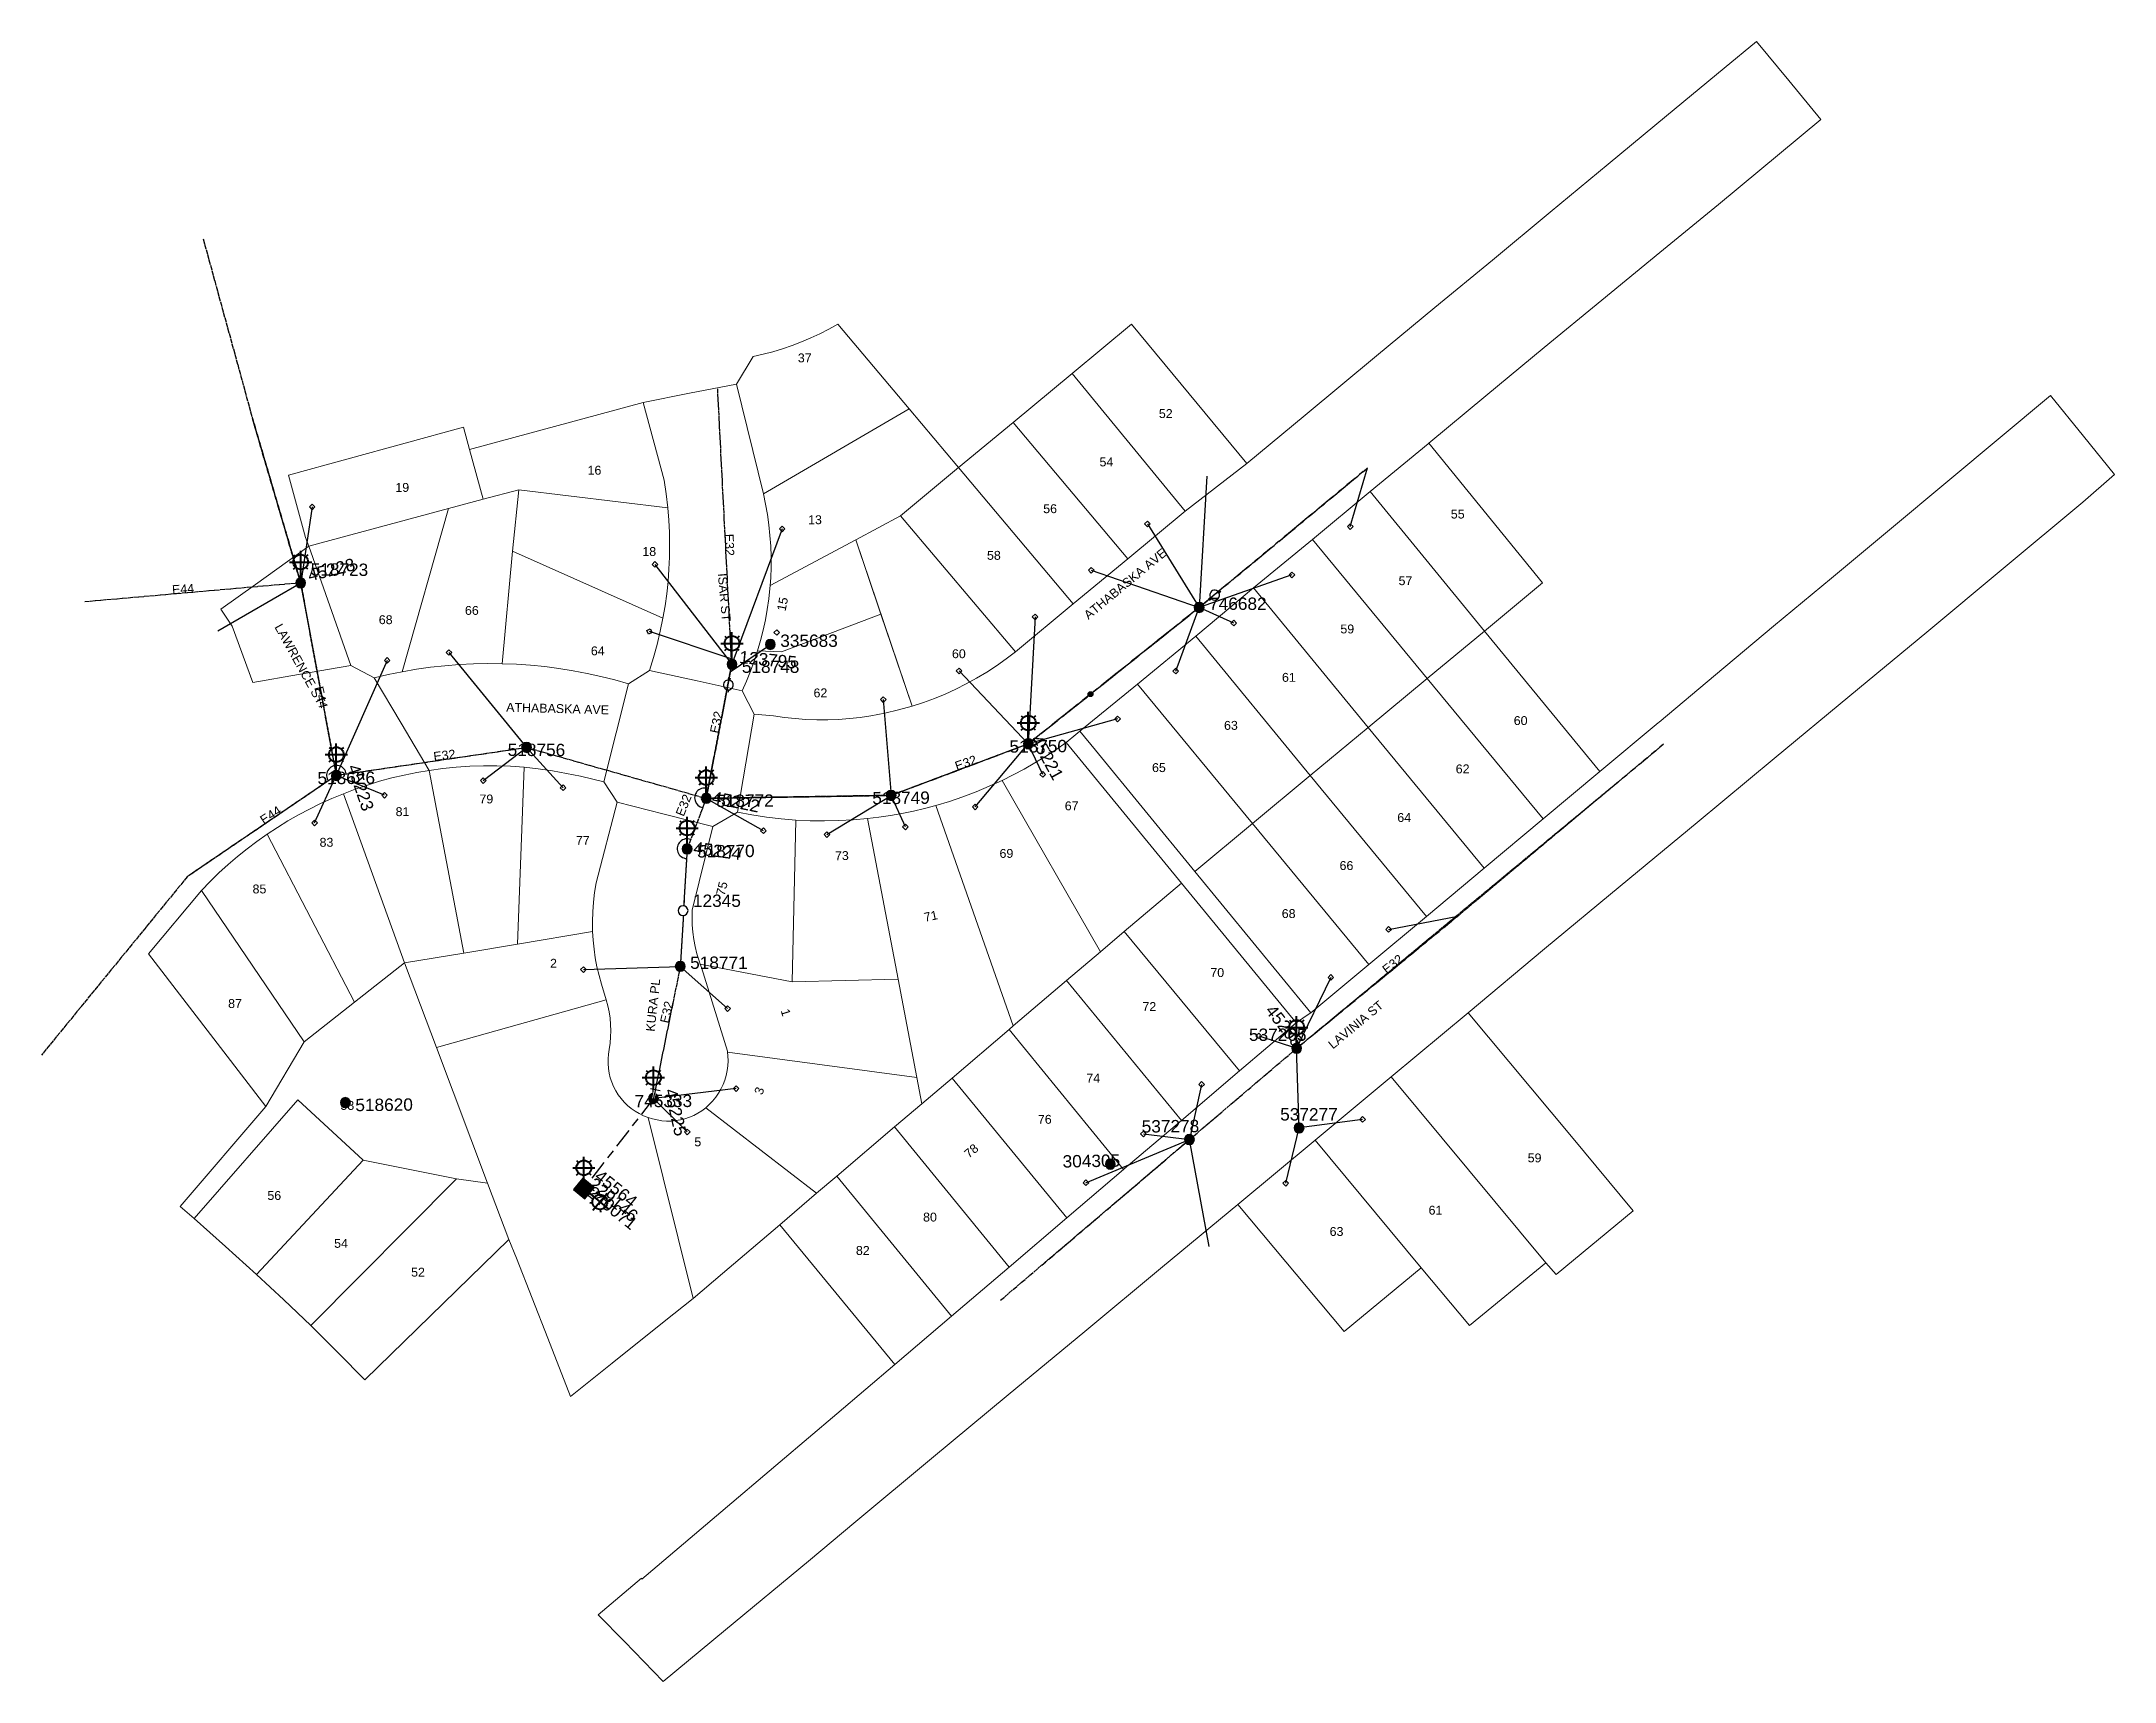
# Model space of a CAD drawing. Header units: metres. Extents: x 308730 to 309150, y 6259072 to 6259404.
import ezdxf
from ezdxf.enums import TextEntityAlignment as Align

# ---------------------------------------------------------------- set-up
doc = ezdxf.new("R2010")
doc.units = ezdxf.units.M
doc.linetypes.add('Cable Exist OH', pattern=[1, 1, 0])
doc.linetypes.add('Cable Exist UG', pattern=[8.2, 4, -1.2, 1.8, -1.2])
doc.layers.get('0').update_dxf_attribs({"color": 6})
doc.layers.add('Cadastre Land Parcels_SP_EXT', color=9, linetype='Continuous', lineweight=5)
doc.layers.add('Cadastre Roads_SP_EXT', color=9, linetype='Continuous', lineweight=5)
for name, color, linetype in [('Equip_LV_EXT', 7, 'Continuous'), ('Equip_SP_LV_EXT', 7, 'Continuous'), ('Equip_SP_SL_EXT', 7, 'Continuous'), ('Mains_HV_EXT', 7, 'Continuous'), ('Mains_LV_EXT', 7, 'Continuous'), ('Mains_SL_EXT', 7, 'Continuous'), ('Services_SP_EXT', 7, 'Continuous'), ('SupportsOH_SP_TR_HV_LV_SL_EXT', 7, 'Continuous'), ('SupportsOH_SP_TR_HV_LV_SL_NEW', 2, 'Continuous'), ('SupportsUG_SP_LV_SL_EXT', 7, 'Continuous')]:
    doc.layers.add(name, color=color, linetype=linetype)
doc.styles.add('COLUMN_LABEL', font='arial.ttf')
doc.styles.add('iecARIAL', font='arial.ttf', dxfattribs={"height": 2})
doc.styles.add('POLE_LABEL', font='arial.ttf')
doc.styles.get("Standard").update_dxf_attribs({"font": 'arial.ttf'})

msp = doc.modelspace()

# ---------------------------------------------------------------- texts
at = {"layer": 'Cadastre Land Parcels_SP_EXT'}
for s, p in [('37', (308883.26, 6259338.85)), ('52', (308956.37, 6259327.58)), ('16', (308840.68, 6259316.11)), ('54', (308944.35, 6259317.79)), ('19', (308801.76, 6259312.63)), ('56', (308932.95, 6259308.32)), ('13', (308885.33, 6259306.09)), ('55', (309015.49, 6259307.24)), ('18', (308851.77, 6259299.65)), ('58', (308921.56, 6259298.88)), ('57', (309004.91, 6259293.75)), ('66', (308815.85, 6259287.73)), ('68', (308798.4, 6259285.85)), ('59', (308993.12, 6259283.98)), ('64', (308841.35, 6259279.54)), ('60', (308914.47, 6259278.96)), ('61', (308981.3, 6259274.18)), ('60', (309028.23, 6259265.43)), ('63', (308969.56, 6259264.46)), ('65', (308954.98, 6259255.91)), ('62', (309016.48, 6259255.65)), ('79', (308818.79, 6259249.56)), ('81', (308801.81, 6259246.99)), ('67', (308937.31, 6259248.17)), ('64', (309004.65, 6259245.8)), ('83', (308786.41, 6259240.79)), ('77', (308838.32, 6259241.19)), ('69', (308924.1, 6259238.54)), ('66', (308992.96, 6259236.08)), ('85', (308772.84, 6259231.34)), ('68', (308981.25, 6259226.36)), ('2', (308833.08, 6259216.3)), ('70', (308966.79, 6259214.41)), ('87', (308767.89, 6259208.15)), ('72', (308953.04, 6259207.53)), ('74', (308941.68, 6259193.06)), ('58', (308790.63, 6259187.53)), ('76', (308931.87, 6259184.71)), ('5', (308862.3, 6259180.15)), ('59', (309031.05, 6259176.9)), ('56', (308775.84, 6259169.29)), ('80', (308908.62, 6259164.92)), ('61', (309010.99, 6259166.31)), ('63', (308990.95, 6259162)), ('54', (308789.36, 6259159.6)), ('82', (308895.02, 6259158.16)), ('52', (308804.95, 6259153.77))]:
    msp.add_text(s, height=1.8, dxfattribs=at).set_placement(p)
for s, rotation, p in [('15', 78.7471, (308880.76, 6259288.37)), ('62', 0.7354, (308886.45, 6259271.02)), ('73', 1.111, (308890.8, 6259238.06)), ('75', 76.1175, (308868.42, 6259230.76)), ('71', 11.7305, (308909, 6259225.59)), ('1', 287.1864, (308879.76, 6259207.64)), ('3', 69.1373, (308876.04, 6259190.41)), ('78', 40.2976, (308917.9, 6259177.63))]:
    msp.add_text(s, height=1.8, rotation=rotation, dxfattribs=at).set_placement(p)
at = {"layer": 'Cadastre Roads_SP_EXT'}
for s, rotation, p in [('ISAR ST', 275.0359, (308867.05, 6259296.09)), ('LAWRENCE ST', 299.096, (308777.22, 6259285.29)), ('ATHABASKA AVE', 358.5021, (308824.18, 6259268.14)), ('KURA PL', 83.9097, (308854.26, 6259203.29)), ('LAVINIA ST', 39.7391, (308991.6, 6259199.73))]:
    msp.add_text(s, height=1.8, rotation=rotation, dxfattribs=at).set_placement(p)
at = {"layer": 'Mains_LV_EXT'}
for s, rotation, p in [('E32', 271.7687, (308868.46, 6259304.11)), ('E44', 3.9074, (308756.6, 6259291.92)), ('E44', 283.066, (308785.34, 6259273.03)), ('E32', 78.1604, (308867.19, 6259263.63)), ('E32', 7.2426, (308809.59, 6259258.15)), ('E32', 19.4819, (308915.46, 6259256.19)), ('E32', 68.1764, (308860.13, 6259246.79)), ('E44', 33.0884, (308775.11, 6259245.24)), ('E32', 38.2581, (309002.51, 6259214.95)), ('E32', 77.4512, (308857.09, 6259204.94))]:
    msp.add_text(s, height=1.8, rotation=rotation, dxfattribs=at).set_placement(p)

# ---------------------------------------------------------------- blocks, each defined once
blk = doc.blocks.new('COLUMN_EXT')
blk.add_hatch(color=256).paths.add_polyline_path([(-1.49, 1.48), (-1.49, -1.49), (1.48, -1.49), (1.48, 1.48)])
blk.add_lwpolyline([(-1.49, -1.49), (1.48, -1.49), (1.48, 1.48), (-1.49, 1.48)], close=True)
for tag, height, style, flags, p in [('STRUCTURE_PLANT_NUMBER', 0.2, 'POLE_LABEL', 9, (1.81, 0.03)), ('ASSET_NUM', 2.5, 'COLUMN_LABEL', 8, (2, 2)), ('STREET_CODE', 0.2, 'COLUMN_LABEL', 9, (1.81, -0.2))]:
    blk.add_attdef(tag, text='', height=height, dxfattribs=dict(style=style, flags=flags)).set_placement(p, align=Align.MIDDLE_LEFT)
at = {"flags": 1}
blk.add_attdef('Z', (1.81, -2.35), '', height=0.2, dxfattribs=at)
at = {"flags": 9}
for tag, p in [('COLUMN_TYPE', (1.81, -0.4)), ('OWNED_BY', (1.81, -0.6)), ('STATE', (1.81, -0.8)), ('USAGE', (1.81, -1)), ('STREETNAME', (1.81, -1.6)), ('SUBURB', (1.81, -1.8)), ('LEGEND', (1.81, -1.2)), ('LOCATION', (1.81, -1.4)), ('NOTES', (1.81, -2))]:
    blk.add_attdef(tag, text='', height=0.2, dxfattribs=at).set_placement(p, align=Align.MIDDLE_LEFT)
blk = doc.blocks.new('LV_OH_LINKS_OPEN_EXT')
for p, q in [((-0.17, 4.97), (-0.17, 5.46)), ((0.17, 4.97), (0.17, 5.46)), ((-0.17, 3), (-0.17, 2.5)), ((0.17, 3), (0.17, 2.5))]:
    blk.add_line(p, q)
blk.add_lwpolyline([(0, 2.99, 1), (0, 4.98, 1)], format="xyb", close=True)
at = {"flags": 9}
for tag, p in [('ACTUAL_STATUS', (0, 0)), ('CONSTRUCTED_VOLTAGE', (0, -0.2)), ('OPERATING_VOLTAGE', (0, -0.6)), ('ORIENTATION', (0, -0.8)), ('OWNED_BY', (0, -1)), ('STATE', (0, -1.2)), ('SWITCH_TYPE', (0, -1.4)), ('NO_PHASES', (0, -0.4)), ('USAGE', (0, -1.6)), ('LEGEND', (0, -1.8)), ('NOTES', (0, -2))]:
    blk.add_attdef(tag, text='', height=0.2, dxfattribs=at).set_placement(p, align=Align.MIDDLE_LEFT)
at = {"flags": 1}
blk.add_attdef('Z', (0, 0), '', height=0.2, dxfattribs=at)
blk = doc.blocks.new('SL_LANTERN_EXT')
at = {"lineweight": 40}
for p, q in [((-2.25, 4.22), (2.25, 4.22)), ((-1.46, 5.68), (-1.06, 5.28)), ((0, 1.97), (0, 6.47)), ((1.46, 5.68), (1.06, 5.28)), ((-1.46, 2.76), (-1.06, 3.16)), ((0, 0), (0, 2.72)), ((1.46, 2.76), (1.06, 3.16))]:
    blk.add_line(p, q, dxfattribs=at)
blk.add_circle((0, 4.22), 1.5, dxfattribs=at)
at = {"style": 'iecARIAL', "flags": 8}
blk.add_attdef('ASSET_NUM', (1.5, 1.5), '', height=2.5, dxfattribs=at)
for tag, p, height, flags in [('OPERATING_VOLTAGE', (0.98, -1.65), 0.2, 9), ('ORIENTATION', (0.98, -1.85), 0.2, 9), ('OWNED_BY', (0.98, -2.05), 0.2, 9), ('STATE', (0.98, -2.25), 0.2, 9), ('CONSTRUCTED_VOLTAGE', (0.98, -0.65), 0.2, 9), ('CONTROL_TYPE', (0.98, -0.85), 0.2, 9), ('LANTERN_PURPOSE', (0.98, -1.05), 0.2, 9), ('LANTERN_TYPE', (0.98, -1.25), 0.2, 9), ('NO_PHASES', (0.98, -1.45), 0.2, 9), ('USAGE', (0.98, -2.45), 0.2, 9), ('CEXIST', (0.98, -2.65), 0.2, 9), ('CNEW', (0.98, -2.85), 0.2, 9), ('CNUMBER', (0.98, -3.05), 0.2, 9), ('CREMOVE', (0.98, -3.25), 0.2, 9), ('CREPLACE', (0.98, -3.45), 0.2, 9), ('LKINGHEIGHT', (0.98, -3.65), 0.2, 9), ('LBRACKET', (0.98, -3.85), 0.2, 9), ('LBRACKETVOCAB', (0.98, -4.05), 0.2, 9), ('LCATEGORY', (0.98, -4.25), 0.2, 9), ('LNUMBER', (2.18, -3.25), 2.5, 8), ('LCHARGE1', (0.98, -4.45), 0.2, 9), ('LCHARGE1PERCENT', (0.98, -4.65), 0.2, 9), ('LCHARGE2', (0.98, -4.85), 0.2, 9), ('LCHARGE2PERCENT', (0.98, -5.05), 0.2, 9), ('LCHARGE3', (0.98, -5.25), 0.2, 9), ('LCHARGE3PERCENT', (0.98, -5.45), 0.2, 9), ('LEXIST', (0.98, -5.65), 0.2, 9), ('LLAMP', (0.98, -5.85), 0.2, 9), ('LLAMPVOCAB', (0.98, -6.05), 0.2, 9), ('LMAST', (0.98, -6.25), 0.2, 9), ('LMASTVOCAB', (0.98, -6.45), 0.2, 9), ('LNEW', (0.98, -6.65), 0.2, 9), ('LANTNUMBER', (0.98, -6.85), 0.2, 9), ('LOUTREACH', (0.98, -7.25), 0.2, 9), ('LOUTREACHVOCAB', (0.98, -7.45), 0.2, 9), ('LRATECODE', (0.98, -7.65), 0.2, 9), ('LREMOVE', (0.98, -7.85), 0.2, 9), ('LREPLACE', (0.98, -8.05), 0.2, 9), ('LTYPE', (0.98, -8.25), 0.2, 9), ('LTYPEVOCAB', (0.98, -8.45), 0.2, 9), ('STREETNAME', (0.98, -9.25), 0.2, 9), ('SUBURB', (0.98, -9.45), 0.2, 1), ('LEGEND', (0.98, -8.65), 0.2, 9), ('LOCATION', (0.98, -8.85), 0.2, 9), ('NOTES', (0.98, -9.05), 0.2, 9)]:
    blk.add_attdef(tag, p, '', height=height, dxfattribs=dict(flags=flags))
blk = doc.blocks.new('CCP_EXT')
blk.add_wipeout([(0, 0.57), (0.57, 0), (0, -0.57), (-0.57, 0)])
blk.add_lwpolyline([(-0.57, 0), (0, 0.57), (0.57, 0), (0, -0.57), (-0.57, 0)])
at = {"flags": 1}
blk.add_attdef('Z', (0, 0), '', height=0.2, dxfattribs=at)
at = {"flags": 9}
for tag, p in [('CCP_TYPE', (0, 0)), ('CONSTRUCTED_VOLTAGE', (0, -0.2)), ('OPERATING_VOLTAGE', (0, -0.6)), ('ORIENTATION', (0, -0.8)), ('OWNED_BY', (0, -1)), ('STATE', (0, -1.8)), ('NO_PHASES', (0, -0.4)), ('USAGE', (0, -1.2)), ('LEGEND', (0, -1.4)), ('LIFE_SUPPORT', (0, -1.6)), ('NOTES', (0, -2))]:
    blk.add_attdef(tag, text='', height=0.2, dxfattribs=at).set_placement(p, align=Align.MIDDLE_LEFT)
blk = doc.blocks.new('POLE_EXT')
blk.add_hatch(color=256).paths.add_polyline_path([(-1, 0, 1), (1, 0, 1)])
blk.add_lwpolyline([(-1, 0, 1), (1, 0, 1)], format="xyb", close=True)
for tag, height, flags, p in [('pNumber', 2.5, 8, (-17.84, 2.07)), ('OWNED_BY', 0.2, 9, (1.35, -0.4)), ('SPECIAL_USE', 0.2, 9, (1.35, -0.8)), ('STATE', 0.2, 9, (1.35, -1)), ('cLV', 0.2, 9, (1.35, -1.4)), ('hDepth', 0.2, 9, (1.35, -1.6)), ('hDia', 0.2, 9, (1.35, -1.8)), ('cHV', 0.2, 9, (1.35, -2)), ('cLinedev', 0.2, 9, (1.35, -3.4)), ('pExisting', 0.2, 9, (1.35, -3.8)), ('PARENT', 0.2, 9, (1.35, -0.6)), ('USAGE', 0.2, 9, (1.35, -1.2)), ('LBRACKET', 0.2, 9, (1.35, -2.2)), ('LExisting', 0.2, 9, (1.35, -2.4)), ('LANTNUMBER', 0.2, 9, (1.35, -2.6)), ('LOther', 0.2, 9, (1.35, -2.8)), ('LRemove', 0.2, 9, (1.35, -3)), ('LEGEND', 0.2, 9, (1.35, -3.2)), ('LOCATION', 0.2, 9, (1.35, -3.6)), ('PFNUMBER', 0.2, 9, (1.35, -4)), ('NEWPFNUMBER', 0.2, 9, (1.35, -4.2)), ('pFooting', 0.2, 9, (1.35, -4.4)), ('pNew', 0.2, 9, (1.35, -4.6)), ('pRelocate', 0.2, 9, (1.35, -5)), ('pRemove', 0.2, 9, (1.35, -5.2)), ('pReplace', 0.2, 9, (1.35, -5.4)), ('pStay', 0.2, 9, (1.35, -5.6)), ('pType', 0.2, 9, (1.35, -5.8)), ('cspan', 0.2, 9, (1.35, -6)), ('STREETNAME', 0.2, 9, (1.35, -6.2)), ('SUBURB', 0.2, 9, (1.35, -6.4)), ('OPERATED_BY', 0.2, 9, (1.36, -7.01)), ('NOTES', 0.2, 9, (1.35, -6.6)), ('MAINTAINED_BY', 0.2, 9, (1.36, -6.81))]:
    blk.add_attdef(tag, text='', height=height, dxfattribs=dict(flags=flags)).set_placement(p, align=Align.MIDDLE_LEFT)
at = {"style": 'POLE_LABEL'}
for tag, height, flags, p in [('STRUCTURE_PLANT_NUMBER', 0.2, 9, (1.35, 0.03)), ('ASSET_NUM', 2.5, 8, (2, 2)), ('STREET_CODE', 0.2, 9, (1.35, -0.2))]:
    blk.add_attdef(tag, text='', height=height, dxfattribs=dict(at, flags=flags)).set_placement(p, align=Align.MIDDLE_LEFT)
at = {"flags": 1}
blk.add_attdef('Z', (1.35, -7.33), '', height=0.2, dxfattribs=at)
blk = doc.blocks.new('End Shackle_EXT')
blk.add_wipeout([(0, 0.25), (1.81, 0.25), (1.82, -0.25), (0, -0.25)])
blk.add_line((1.81, -1), (1.81, 1))
at = {"flags": 1}
blk.add_attdef('Z', (0, 0), '', height=0.2, dxfattribs=at)
at = {"flags": 9}
for tag, p in [('CONNECTOR_TYPE', (0, 0)), ('CONSTRUCTED_VOLTAGE', (0, -0.2)), ('OPERATING_VOLTAGE', (0, -0.6)), ('ORIENTATION', (0, -0.8)), ('OWNED_BY', (0, -1)), ('STATE', (0, -1.2)), ('NO_PHASES', (0, -0.4)), ('USAGE', (0, -1.4)), ('NOTES', (0, -1.6))]:
    blk.add_attdef(tag, text='', height=0.2, dxfattribs=at).set_placement(p, align=Align.MIDDLE_LEFT)
blk = doc.blocks.new('CONNECTOR_NODE_EXT')
h = blk.add_hatch(color=256)
edge = h.paths.add_edge_path()
edge.add_arc((0, 0), 0.5, 0, 360)
blk.add_circle((0, 0), 0.5)
at = {"flags": 1}
blk.add_attdef('Z', (0, 0), '', height=0.2, dxfattribs=at)
at = {"flags": 9}
for tag, p in [('CONNECTOR_TYPE', (0, 0)), ('CONSTRUCTED_VOLTAGE', (0, -0.2)), ('OPERATING_VOLTAGE', (0, -0.6)), ('ORIENTATION', (0, -0.8)), ('SUBTYPE', (0, -1)), ('NO_PHASES', (0, -0.4)), ('USAGE', (0, -1.2)), ('NOTES', (0, -1.4))]:
    blk.add_attdef(tag, text='', height=0.2, dxfattribs=at).set_placement(p, align=Align.MIDDLE_LEFT)
blk = doc.blocks.new('POLE_NEW')
for tag, height, flags, p in [('pNumber', 2.5, 8, (-17.84, 2.07)), ('OWNED_BY', 0.2, 9, (1.15, -0.4)), ('SPECIAL_USE', 0.2, 9, (1.15, -0.8)), ('STATE', 0.2, 9, (1.15, -1)), ('cLV', 0.2, 9, (1.15, -1.4)), ('hDepth', 0.2, 9, (1.15, -1.6)), ('hDia', 0.2, 9, (1.15, -1.8)), ('cHV', 0.2, 9, (1.15, -2)), ('cLinedev', 0.2, 9, (1.15, -3.4)), ('pExisting', 0.2, 9, (1.15, -3.6)), ('pFooting', 0.2, 9, (1.15, -4.2)), ('PARENT', 0.2, 9, (1.15, -0.6)), ('USAGE', 0.2, 9, (1.15, -1.2)), ('LBRACKET', 0.2, 9, (1.15, -2.2)), ('LExisting', 0.2, 9, (1.15, -2.4)), ('LANTNUMBER', 0.2, 9, (1.15, -2.6)), ('LOther', 0.2, 9, (1.15, -2.8)), ('LRemove', 0.2, 9, (1.15, -3)), ('LEGEND', 0.2, 9, (1.15, -3.2)), ('PFNUMBER', 0.2, 9, (1.15, -3.8)), ('NEWPFNUMBER', 0.2, 9, (1.15, -4)), ('pNew', 0.2, 9, (1.15, -4.4)), ('pRelocate', 0.2, 9, (1.15, -4.8)), ('pRemove', 0.2, 9, (1.15, -5)), ('pReplace', 0.2, 9, (1.15, -5.2)), ('pStay', 0.2, 9, (1.15, -5.4)), ('pType', 0.2, 9, (1.15, -5.6)), ('cspan', 0.2, 9, (1.15, -5.8)), ('SUBURB', 0.2, 9, (1.15, -6)), ('STREETNAME', 0.2, 9, (1.15, -6.2)), ('OPERATED_BY', 0.2, 9, (1.15, -6.89)), ('LOCATION', 0.2, 9, (1.15, -6.4)), ('NOTES', 0.2, 9, (1.15, -6.6)), ('MAINTAINED_BY', 0.2, 9, (1.15, -7.22))]:
    blk.add_attdef(tag, text='', height=height, dxfattribs=dict(flags=flags)).set_placement(p, align=Align.MIDDLE_LEFT)
at = {"style": 'POLE_LABEL'}
for tag, height, flags, p in [('STRUCTURE_PLANT_NUMBER', 0.2, 9, (1.15, 0.09)), ('ASSET_NUM', 2.5, 8, (2, 2)), ('STREET_CODE', 0.2, 9, (1.15, -0.2))]:
    blk.add_attdef(tag, text='', height=height, dxfattribs=dict(at, flags=flags)).set_placement(p, align=Align.MIDDLE_LEFT)
at = {"flags": 1}
blk.add_attdef('Z', (1.15, -7.59), '', height=0.2, dxfattribs=at)
blk.add_wipeout([(0.07, 1), (-0.06, 1), (-0.18, 0.98), (-0.3, 0.95), (-0.42, 0.91), (-0.53, 0.85), (-0.63, 0.77), (-0.73, 0.69), (-0.81, 0.59), (-0.87, 0.49), (-0.93, 0.37), (-0.97, 0.25), (-0.99, 0.13), (-1, 0.01), (-0.99, -0.12), (-0.97, -0.24), (-0.93, -0.36), (-0.88, -0.48), (-0.81, -0.58), (-0.73, -0.68), (-0.64, -0.77), (-0.54, -0.84), (-0.43, -0.9), (-0.31, -0.95), (-0.19, -0.98), (-0.07, -1), (0.06, -1), (0.18, -0.98), (0.3, -0.95), (0.42, -0.91), (0.53, -0.85), (0.63, -0.77), (0.73, -0.69), (0.81, -0.59), (0.87, -0.49), (0.93, -0.37), (0.97, -0.25), (0.99, -0.13), (1, -0.01), (0.99, 0.12), (0.97, 0.24), (0.93, 0.36), (0.88, 0.48), (0.81, 0.58), (0.73, 0.68), (0.64, 0.77), (0.54, 0.84), (0.43, 0.9), (0.31, 0.95), (0.19, 0.98)])
at = {"lineweight": -3}
blk.add_lwpolyline([(-1, 0, 1), (1, 0, 1)], format="xyb", close=True, dxfattribs=at)

# ---------------------------------------------------------------- linework, layer by layer
at = {"layer": 'Cadastre Land Parcels_SP_EXT', "linetype": 'Continuous'}
for points in [[(308905.81, 6259329.41), (308891.35, 6259346.55), (308889.54, 6259345.58), (308887.72, 6259344.65), (308885.87, 6259343.79), (308883.99, 6259342.99), (308882.09, 6259342.26), (308880.16, 6259341.6), (308878.2, 6259341.01), (308876.23, 6259340.48), (308874.24, 6259340.03), (308870.85, 6259334.46), (308876.28, 6259312.26), (308905.81, 6259329.41)], [(308974.19, 6259318.36), (308950.82, 6259346.6), (308938.8, 6259336.62), (308961.68, 6259308.72), (308974.19, 6259318.36)], [(308961.68, 6259308.72), (308938.8, 6259336.62), (308926.87, 6259326.7), (308950.07, 6259299.1), (308961.68, 6259308.72)], [(308856.95, 6259309.38), (308856.63, 6259312.2), (308856.22, 6259315), (308851.93, 6259330.75), (308816.76, 6259321.24), (308819.54, 6259311.16), (308826.73, 6259313.05), (308856.95, 6259309.38)], [(308915.82, 6259317.53), (308905.81, 6259329.41), (308876.28, 6259312.26), (308876.73, 6259310.17), (308877.1, 6259308.06), (308877.4, 6259305.94), (308877.62, 6259303.8), (308877.77, 6259301.67), (308877.84, 6259299.53), (308877.84, 6259297.38), (308877.76, 6259295.24), (308877.64, 6259293.65), (308894.99, 6259302.9), (308904.08, 6259307.78), (308915.82, 6259317.53)], [(308950.07, 6259299.1), (308926.87, 6259326.7), (308915.82, 6259317.53), (308939.03, 6259289.96), (308950.07, 6259299.1)], [(308812.51, 6259309.24), (308819.54, 6259311.16), (308816.76, 6259321.24), (308815.55, 6259325.76), (308780.12, 6259316.01), (308783.58, 6259303.41), (308784.22, 6259301.61), (308812.51, 6259309.24)], [(309034.08, 6259294.21), (309011.01, 6259322.46), (309010.88, 6259322.36), (308999.16, 6259312.73), (309022.32, 6259284.45), (309034.08, 6259294.21)], [(308939.03, 6259289.96), (308915.82, 6259317.53), (308904.08, 6259307.78), (308927.32, 6259280.24), (308939.03, 6259289.96)], [(308803.15, 6259276.22), (308812.51, 6259309.24), (308784.22, 6259301.61), (308792.74, 6259277.48), (308797.48, 6259274.96), (308800.31, 6259275.63), (308803.15, 6259276.22)], [(308825.51, 6259300.63), (308826.73, 6259313.05), (308819.54, 6259311.16), (308812.51, 6259309.24), (308803.15, 6259276.22), (308806.01, 6259276.71), (308808.88, 6259277.12), (308811.77, 6259277.44), (308814.67, 6259277.67), (308817.57, 6259277.82), (308820.47, 6259277.88), (308823.38, 6259277.85), (308825.51, 6259300.63)], [(308856.95, 6259309.38), (308826.73, 6259313.05), (308825.51, 6259300.63), (308855.95, 6259287.08), (308856.37, 6259289.54), (308856.71, 6259292), (308856.97, 6259294.47), (308857.15, 6259296.96), (308857.26, 6259299.44), (308857.3, 6259301.93), (308857.26, 6259304.42), (308857.14, 6259306.9), (308856.95, 6259309.38)], [(309022.32, 6259284.45), (308999.16, 6259312.73), (308987.45, 6259303), (309010.7, 6259274.82), (309022.32, 6259284.45)], [(308927.32, 6259280.24), (308904.08, 6259307.78), (308894.99, 6259302.9), (308906.44, 6259269.24), (308908.68, 6259269.98), (308910.91, 6259270.8), (308913.1, 6259271.71), (308915.26, 6259272.7), (308917.38, 6259273.77), (308919.46, 6259274.92), (308921.5, 6259276.14), (308923.49, 6259277.43), (308925.43, 6259278.8), (308927.32, 6259280.24)], [(308900.1, 6259287.88), (308894.99, 6259302.9), (308877.64, 6259293.65), (308877.6, 6259293.1), (308877.37, 6259290.97), (308877.06, 6259288.85), (308876.68, 6259286.75), (308876.23, 6259284.64), (308875.7, 6259282.54), (308875.1, 6259280.46), (308879.92, 6259280.28), (308900.1, 6259287.88)], [(309010.7, 6259274.82), (308987.45, 6259303), (308975.54, 6259293.17), (308998.78, 6259264.93), (309010.7, 6259274.82)], [(308855.95, 6259287.08), (308825.51, 6259300.63), (308823.38, 6259277.85), (308826.26, 6259277.74), (308829.14, 6259277.54), (308832.02, 6259277.26), (308834.88, 6259276.89), (308837.74, 6259276.43), (308840.58, 6259275.89), (308843.4, 6259275.27), (308846.2, 6259274.56), (308848.97, 6259273.77), (308853.25, 6259276.49), (308854.06, 6259279.1), (308854.78, 6259281.74), (308855.41, 6259284.4), (308855.95, 6259287.08)], [(308998.78, 6259264.93), (308975.54, 6259293.17), (308963.83, 6259283.44), (308987.04, 6259255.19), (308998.78, 6259264.93)], [(308900.1, 6259287.88), (308879.92, 6259280.28), (308875.1, 6259280.46), (308874.43, 6259278.39), (308873.68, 6259276.35), (308872.85, 6259274.34), (308871.96, 6259272.37), (308874.45, 6259267.61), (308878.36, 6259267.29), (308880.53, 6259266.97), (308882.72, 6259266.73), (308884.91, 6259266.57), (308887.11, 6259266.49), (308889.31, 6259266.49), (308891.51, 6259266.57), (308893.7, 6259266.72), (308895.89, 6259266.96), (308898.06, 6259267.29), (308900.87, 6259267.84), (308903.66, 6259268.5), (308906.44, 6259269.24), (308900.1, 6259287.88)], [(309045.69, 6259256.03), (309022.32, 6259284.45), (309010.7, 6259274.82), (309034.19, 6259246.41), (309045.69, 6259256.03)], [(308975.35, 6259245.49), (308987.04, 6259255.19), (308963.83, 6259283.44), (308952.02, 6259273.71), (308975.35, 6259245.49)], [(308975.35, 6259245.49), (308952.02, 6259273.71), (308940.39, 6259264.17), (308943.51, 6259260.37), (308963.65, 6259235.8), (308975.35, 6259245.49)], [(309022.23, 6259236.44), (309034.19, 6259246.41), (309010.7, 6259274.82), (308998.78, 6259264.93), (309022.23, 6259236.44)], [(309010.56, 6259226.64), (309022.23, 6259236.44), (308998.78, 6259264.93), (308987.04, 6259255.19), (309010.56, 6259226.64)], [(308949.34, 6259223.61), (308960.92, 6259233.45), (308937.57, 6259261.86), (308935.51, 6259260.43), (308933.41, 6259259.06), (308931.26, 6259257.75), (308929.08, 6259256.5), (308926.87, 6259255.32), (308924.63, 6259254.19), (308944.54, 6259219.52), (308949.34, 6259223.61)], [(308803.6, 6259217.3), (308815.63, 6259219.24), (308808.63, 6259256.24), (308806.09, 6259255.83), (308803.56, 6259255.31), (308801.05, 6259254.72), (308798.55, 6259254.04), (308796.09, 6259253.28), (308793.64, 6259252.44), (308791.27, 6259251.5), (308803.6, 6259217.3)], [(308827.84, 6259256.92), (308825.09, 6259257.1), (308822.34, 6259257.19), (308819.59, 6259257.18), (308816.85, 6259257.08), (308814.1, 6259256.9), (308811.37, 6259256.62), (308808.63, 6259256.24), (308815.63, 6259219.24), (308826.46, 6259221.07), (308827.84, 6259256.92)], [(308844, 6259253.94), (308839.27, 6259255.05), (308836.43, 6259255.63), (308833.58, 6259256.14), (308830.71, 6259256.57), (308827.84, 6259256.92), (308826.46, 6259221.07), (308841.69, 6259223.66), (308841.67, 6259225.66), (308841.73, 6259227.63), (308841.87, 6259229.6), (308842.09, 6259231.56), (308842.39, 6259233.5), (308846.68, 6259249.79), (308844, 6259253.94)], [(309010.56, 6259226.64), (308987.04, 6259255.19), (308975.35, 6259245.49), (308998.89, 6259216.97), (309010.56, 6259226.64)], [(308803.6, 6259217.3), (308791.27, 6259251.5), (308788.91, 6259250.56), (308786.63, 6259249.53), (308784.38, 6259248.43), (308782.17, 6259247.25), (308780, 6259246.01), (308777.87, 6259244.7), (308775.78, 6259243.31), (308793.48, 6259209.3), (308803.6, 6259217.3)], [(308944.54, 6259219.52), (308924.63, 6259254.19), (308922, 6259253.02), (308919.36, 6259251.91), (308916.67, 6259250.9), (308913.96, 6259249.98), (308911.21, 6259249.15), (308926.89, 6259204.53), (308937.66, 6259213.68), (308944.54, 6259219.52)], [(308882.86, 6259246.19), (308879.88, 6259246.44), (308876.92, 6259246.78), (308873.96, 6259247.23), (308871.03, 6259247.76), (308866.08, 6259244.87), (308861.86, 6259227.97), (308861.83, 6259226.48), (308861.87, 6259224.99), (308862, 6259223.51), (308862.2, 6259222.03), (308862.48, 6259220.57), (308862.83, 6259219.12), (308863.26, 6259217.7), (308863.5, 6259217.05), (308882.12, 6259213.43), (308882.86, 6259246.19)], [(308897.37, 6259246.48), (308894.46, 6259246.23), (308891.57, 6259246.07), (308888.66, 6259246.02), (308885.76, 6259246.06), (308882.86, 6259246.19), (308882.12, 6259213.43), (308903.58, 6259213.97), (308897.37, 6259246.48)], [(308926.89, 6259204.53), (308911.21, 6259249.15), (308908.94, 6259248.54), (308906.65, 6259247.99), (308904.34, 6259247.51), (308902.02, 6259247.1), (308899.69, 6259246.75), (308897.37, 6259246.48), (308903.58, 6259213.97), (308907.37, 6259194.07), (308908.36, 6259188.76), (308914.48, 6259193.96), (308926.06, 6259203.81), (308926.89, 6259204.53)], [(308793.48, 6259209.3), (308775.78, 6259243.31), (308773.73, 6259241.88), (308771.73, 6259240.38), (308769.78, 6259238.81), (308767.88, 6259237.19), (308766.03, 6259235.5), (308764.24, 6259233.75), (308762.51, 6259231.95), (308783.28, 6259201.28), (308793.48, 6259209.3)], [(308998.89, 6259216.97), (308975.35, 6259245.49), (308963.65, 6259235.8), (308987.11, 6259207.17), (308998.89, 6259216.97)], [(308783.28, 6259201.28), (308762.51, 6259231.95), (308751.76, 6259219.14), (308766.35, 6259200.17), (308775.55, 6259188.2), (308783.28, 6259201.28)], [(308984.19, 6259205.15), (308960.92, 6259233.45), (308949.34, 6259223.61), (308972.72, 6259195.45), (308984.19, 6259205.15)], [(308844.42, 6259209.78), (308843.48, 6259212.96), (308843, 6259214.71), (308842.59, 6259216.49), (308842.25, 6259218.27), (308841.99, 6259220.07), (308841.8, 6259221.88), (308841.69, 6259223.66), (308826.46, 6259221.07), (308815.63, 6259219.24), (308803.6, 6259217.3), (308810.07, 6259200.15), (308844.42, 6259209.78)], [(308972.72, 6259195.45), (308949.34, 6259223.61), (308944.54, 6259219.52), (308937.66, 6259213.68), (308960.95, 6259185.38), (308972.72, 6259195.45)], [(308810.07, 6259200.15), (308803.6, 6259217.3), (308793.48, 6259209.3), (308783.28, 6259201.28), (308775.55, 6259188.2), (308758.18, 6259167.99), (308761.03, 6259165.5), (308782, 6259189.53), (308795.22, 6259177.33), (308814.14, 6259173.57), (308820.4, 6259172.68), (308810.07, 6259200.15)], [(308882.12, 6259213.43), (308863.5, 6259217.05), (308863.73, 6259216.36), (308868.99, 6259199.41), (308869.01, 6259199.2), (308907.37, 6259194.07), (308903.58, 6259213.97), (308882.12, 6259213.43)], [(308960.95, 6259185.38), (308937.66, 6259213.68), (308926.89, 6259204.53), (308926.06, 6259203.81), (308949.18, 6259175.42), (308949.35, 6259175.56), (308960.95, 6259185.38)], [(308852.96, 6259185.98), (308852.02, 6259186.34), (308851.16, 6259186.76), (308850.33, 6259187.25), (308849.54, 6259187.8), (308848.8, 6259188.42), (308848.12, 6259189.09), (308847.48, 6259189.81), (308846.91, 6259190.58), (308846.4, 6259191.39), (308845.96, 6259192.24), (308845.58, 6259193.13), (308845.28, 6259194.04), (308845.05, 6259194.97), (308844.9, 6259195.92), (308844.82, 6259196.88), (308844.82, 6259197.84), (308844.9, 6259198.8), (308845.05, 6259199.75), (308845.24, 6259201.01), (308845.35, 6259202.28), (308845.39, 6259203.55), (308845.35, 6259204.83), (308845.24, 6259206.1), (308845.05, 6259207.36), (308844.79, 6259208.61), (308844.42, 6259209.78), (308810.07, 6259200.15), (308820.4, 6259172.68), (308824.77, 6259161.3), (308826.3, 6259157.52), (308832.64, 6259141.3), (308837.24, 6259129.53), (308845.66, 6259136.25), (308856.22, 6259144.67), (308862.05, 6259149.32), (308852.96, 6259185.98)], [(309039.91, 6259182.14), (309019.02, 6259207.18), (309003.42, 6259194.2), (309034.75, 6259156.59), (309036.79, 6259154.17), (309052.43, 6259167.09), (309039.91, 6259182.14)], [(308937.74, 6259165.64), (308949.18, 6259175.42), (308926.06, 6259203.81), (308914.48, 6259193.96), (308937.74, 6259165.64)], [(308907.37, 6259194.07), (308869.01, 6259199.2), (308869.1, 6259198.43), (308869.13, 6259197.44), (308869.08, 6259196.45), (308868.95, 6259195.47), (308868.74, 6259194.5), (308868.47, 6259193.56), (308868.11, 6259192.63), (308867.68, 6259191.74), (308867.19, 6259190.88), (308866.63, 6259190.07), (308866, 6259189.3), (308865.32, 6259188.58), (308864.6, 6259187.94), (308887.03, 6259170.63), (308891.17, 6259174.13), (308902.86, 6259184.07), (308908.36, 6259188.76), (308907.37, 6259194.07)], [(308937.74, 6259165.64), (308914.48, 6259193.96), (308908.36, 6259188.76), (308902.86, 6259184.07), (308926.03, 6259155.71), (308937.74, 6259165.64)], [(309019.25, 6259143.85), (309034.75, 6259156.59), (309003.42, 6259194.2), (308988.01, 6259181.37), (309009.5, 6259155.56), (309019.25, 6259143.85)], [(308773.61, 6259154.2), (308795.22, 6259177.33), (308782, 6259189.53), (308761.03, 6259165.5), (308767.35, 6259159.89), (308773.61, 6259154.2)], [(308887.03, 6259170.63), (308864.6, 6259187.94), (308863.82, 6259187.35), (308863.02, 6259186.84), (308862.18, 6259186.4), (308861.3, 6259186.03), (308860.4, 6259185.73), (308859.48, 6259185.5), (308858.54, 6259185.34), (308857.59, 6259185.26), (308856.64, 6259185.26), (308855.69, 6259185.33), (308854.75, 6259185.48), (308853.82, 6259185.7), (308852.96, 6259185.98), (308862.05, 6259149.32), (308867.98, 6259154.4), (308879.59, 6259164.28), (308887.03, 6259170.63)], [(308914.41, 6259145.77), (308926.03, 6259155.71), (308902.86, 6259184.07), (308891.17, 6259174.13), (308914.41, 6259145.77)], [(309009.5, 6259155.56), (308988.01, 6259181.37), (308972.38, 6259168.38), (308993.92, 6259142.69), (309009.5, 6259155.56)], [(308814.14, 6259173.57), (308795.22, 6259177.33), (308773.61, 6259154.2), (308779.16, 6259149.05), (308784.66, 6259143.84), (308814.14, 6259173.57)], [(308820.4, 6259172.68), (308814.14, 6259173.57), (308784.66, 6259143.84), (308790.15, 6259138.37), (308795.58, 6259132.85), (308824.77, 6259161.3), (308820.4, 6259172.68)], [(308902.91, 6259135.96), (308914.41, 6259145.77), (308891.17, 6259174.13), (308887.03, 6259170.63), (308879.59, 6259164.28), (308902.91, 6259135.96)]]:
    msp.add_lwpolyline(points, close=True, dxfattribs=at)
at = {"layer": 'Cadastre Roads_SP_EXT', "linetype": 'Continuous'}
msp.add_lwpolyline([(308792.74, 6259277.48), (308784.22, 6259301.61), (308773.42, 6259293.91), (308766.42, 6259288.9), (308768.69, 6259285.45), (308772.91, 6259274.03), (308782.13, 6259275.63), (308792.74, 6259277.48)], close=True, dxfattribs=at)
at = {"layer": 'Mains_LV_EXT', "linetype": 'Cable Exist OH'}
for points in [[(308866.96, 6259333.52), (308869.82, 6259277.48)], [(308782.59, 6259294.2), (308738.79, 6259290.36)], [(308789.84, 6259255.25), (308782.59, 6259294.2)], [(308864.71, 6259250.58), (308869.82, 6259277.48)], [(308942.52, 6259271.68), (308929.93, 6259261.63)], [(308864.71, 6259250.58), (308860.85, 6259240.4)], [(308902.15, 6259251.19), (308864.71, 6259250.58)], [(308860.85, 6259240.4), (308859.45, 6259216.57)]]:
    msp.add_lwpolyline(points, dxfattribs=at)
at = {"layer": 'Mains_LV_EXT', "linetype": 'Continuous'}
for points in [[(308791.82, 6259255.54, 1.194453), (308788.08, 6259254.3)], [(308865.08, 6259252.55, 1.094017), (308864, 6259248.71)], [(308861.56, 6259242.27, 1.167685), (308860.73, 6259238.4)]]:
    msp.add_lwpolyline(points, format="xyb", dxfattribs=at)
at = {"layer": 'Mains_SL_EXT', "linetype": 'Cable Exist OH'}
for points in [[(308866.96, 6259333.52), (308869.82, 6259277.48)], [(308782.59, 6259294.2), (308738.79, 6259290.36)], [(308782.59, 6259294.2), (308789.8, 6259255.23)], [(308869.82, 6259277.48), (308864.71, 6259250.58)], [(308864.71, 6259250.58), (308860.84, 6259240.35)]]:
    msp.add_lwpolyline(points, dxfattribs=at)
at = {"layer": 'Services_SP_EXT'}
for points in [[(308966.08, 6259315.78), (308964.54, 6259289.24)], [(308765.83, 6259284.5), (308782.59, 6259294.2)], [(308984.76, 6259183.87), (308984.27, 6259199.99)], [(308966.58, 6259159.84), (308962.56, 6259181.52)]]:
    msp.add_lwpolyline(points, dxfattribs=at)

# ---------------------------------------------------------------- block references
at = {"layer": 'Equip_LV_EXT'}
msp.add_blockref('CONNECTOR_NODE_EXT', (308942.52, 6259271.68), dxfattribs=at)
at = {"layer": 'Equip_SP_LV_EXT'}
for p, rotation in [((308964.54, 6259289.24), 308.5025806573461), ((308869.82, 6259277.48), 171.0481608683612)]:
    msp.add_blockref('LV_OH_LINKS_OPEN_EXT', p, dxfattribs=dict(at, rotation=rotation))
at = {"layer": 'Equip_SP_SL_EXT'}
ref = msp.add_blockref('SL_LANTERN_EXT', (308782.59, 6259294.2), dxfattribs=at)
ref.add_attrib('ASSET_NUM', '45228', dxfattribs={"layer": '0', "height": 2.5, "rotation": 13.9816, "style": 'iecARIAL'}).set_placement((308784.09, 6259295.7), align=Align.MIDDLE_LEFT)
ref = msp.add_blockref('SL_LANTERN_EXT', (308869.92, 6259277.74), dxfattribs=at)
ref.add_attrib('ASSET_NUM', '123795', dxfattribs={"layer": '0', "height": 2.5, "rotation": 354.2456, "style": 'iecARIAL'}).set_placement((308871.43, 6259279.24), align=Align.MIDDLE_LEFT)
ref = msp.add_blockref('SL_LANTERN_EXT', (308929.93, 6259261.63), dxfattribs=at)
ref.add_attrib('ASSET_NUM', '45221', dxfattribs={"layer": '0', "height": 2.5, "rotation": 298.7281, "style": 'iecARIAL'}).set_placement((308931.43, 6259263.13), align=Align.MIDDLE_LEFT)
ref = msp.add_blockref('SL_LANTERN_EXT', (308789.8, 6259255.23), dxfattribs=at)
ref.add_attrib('ASSET_NUM', '45223', dxfattribs={"layer": '0', "height": 2.5, "rotation": 288.6914, "style": 'iecARIAL'}).set_placement((308791.3, 6259256.73), align=Align.BOTTOM_LEFT)
ref = msp.add_blockref('SL_LANTERN_EXT', (308864.71, 6259250.58), dxfattribs=at)
ref.add_attrib('ASSET_NUM', '45222', dxfattribs={"layer": '0', "height": 2.5, "rotation": 348.4761, "style": 'iecARIAL'}).set_placement((308866.21, 6259252.08), align=Align.TOP_LEFT)
ref = msp.add_blockref('SL_LANTERN_EXT', (308860.84, 6259240.35), dxfattribs=at)
ref.add_attrib('ASSET_NUM', '45224', dxfattribs={"layer": '0', "height": 2.5, "rotation": 352.2725, "style": 'iecARIAL'}).set_placement((308862.34, 6259241.85), align=Align.TOP_LEFT)
ref = msp.add_blockref('SL_LANTERN_EXT', (308984.27, 6259199.99), dxfattribs=at)
ref.add_attrib('ASSET_NUM', '45205', dxfattribs={"layer": '0', "height": 2.5, "rotation": 308.2855, "style": 'iecARIAL'}).set_placement((308985.77, 6259201.49), align=Align.TOP_RIGHT)
ref = msp.add_blockref('SL_LANTERN_EXT', (308854.02, 6259189.83), dxfattribs=at)
ref.add_attrib('ASSET_NUM', '45225', dxfattribs={"layer": '0', "height": 2.5, "rotation": 282.7812, "style": 'iecARIAL'}).set_placement((308855.52, 6259191.33), align=Align.BOTTOM_LEFT)
ref = msp.add_blockref('SL_LANTERN_EXT', (308839.93, 6259171.57), dxfattribs=at)
ref.add_attrib('ASSET_NUM', '229146', dxfattribs={"layer": '0', "height": 2.5, "rotation": 320.2774, "style": 'iecARIAL'}).set_placement((308841.43, 6259173.07), align=Align.MIDDLE_LEFT)
ref = msp.add_blockref('SL_LANTERN_EXT', (308839.93, 6259171.57), dxfattribs=dict(at, rotation=230.4070599012204))
ref.add_attrib('ASSET_NUM', '45564', dxfattribs={"layer": '0', "height": 2.5, "rotation": 321.2092, "style": 'iecARIAL'}).set_placement((308841.43, 6259173.07), align=Align.BOTTOM_LEFT)
at = {"layer": 'SupportsOH_SP_TR_HV_LV_SL_EXT'}
ref = msp.add_blockref('POLE_EXT', (308782.59, 6259294.2), dxfattribs=at)
ref.add_attrib('ASSET_NUM', '518723', dxfattribs={"layer": '0', "height": 2.5, "rotation": 359.5356, "style": 'POLE_LABEL'}).set_placement((308784.59, 6259294.95), align=Align.BOTTOM_LEFT)
ref = msp.add_blockref('POLE_EXT', (308869.92, 6259277.74), dxfattribs=at)
ref.add_attrib('ASSET_NUM', '518748', dxfattribs={"layer": '0', "height": 2.5, "style": 'POLE_LABEL'}).set_placement((308871.92, 6259278.49), align=Align.TOP_LEFT)
ref = msp.add_blockref('POLE_EXT', (308828.33, 6259260.9), dxfattribs=dict(at, rotation=0.4939987542208827))
ref.add_attrib('ASSET_NUM', '518756', dxfattribs={"layer": '0', "height": 2.5, "rotation": 359.7711, "style": 'POLE_LABEL'}).set_placement((308830.33, 6259261.65), align=Align.TOP_CENTER)
ref = msp.add_blockref('POLE_EXT', (308929.93, 6259261.63), dxfattribs=dict(at, rotation=359.6174460842161))
ref.add_attrib('ASSET_NUM', '518750', dxfattribs={"layer": '0', "height": 2.5, "rotation": 0.4873, "style": 'POLE_LABEL'}).set_placement((308931.93, 6259262.38), align=Align.TOP_CENTER)
ref = msp.add_blockref('POLE_EXT', (308864.71, 6259250.58), dxfattribs=at)
ref.add_attrib('ASSET_NUM', '518772', dxfattribs={"layer": '0', "height": 2.5, "rotation": 0.3219, "style": 'POLE_LABEL'}).set_placement((308866.71, 6259251.33), align=Align.TOP_LEFT)
ref = msp.add_blockref('POLE_EXT', (308902.15, 6259251.19), dxfattribs=dict(at, rotation=359.8857540345646))
ref.add_attrib('ASSET_NUM', '518749', dxfattribs={"layer": '0', "height": 2.5, "rotation": 0.4485, "style": 'POLE_LABEL'}).set_placement((308904.15, 6259251.94), align=Align.TOP_CENTER)
ref = msp.add_blockref('POLE_EXT', (308860.84, 6259240.35), dxfattribs=at)
ref.add_attrib('ASSET_NUM', '518770', dxfattribs={"layer": '0', "height": 2.5, "rotation": 0.5287, "style": 'POLE_LABEL'}).set_placement((308862.84, 6259241.1), align=Align.TOP_LEFT)
ref = msp.add_blockref('POLE_EXT', (308859.45, 6259216.57), dxfattribs=at)
ref.add_attrib('ASSET_NUM', '518771', dxfattribs={"layer": '0', "height": 2.5, "style": 'POLE_LABEL'}).set_placement((308861.45, 6259217.32), align=Align.MIDDLE_LEFT)
ref = msp.add_blockref('POLE_EXT', (308791.64, 6259189), dxfattribs=at)
ref.add_attrib('ASSET_NUM', '518620', dxfattribs={"layer": '0', "height": 2.5, "rotation": 0.5519, "style": 'POLE_LABEL'}).set_placement((308793.64, 6259189.75), align=Align.TOP_LEFT)
ref = msp.add_blockref('POLE_EXT', (308854.02, 6259189.83), dxfattribs=dict(at, rotation=0.4302731150068977))
ref.add_attrib('ASSET_NUM', '745333', dxfattribs={"layer": '0', "height": 2.5, "rotation": 0.2206, "style": 'POLE_LABEL'}).set_placement((308856.02, 6259190.58), align=Align.TOP_CENTER)
ref = msp.add_blockref('POLE_EXT', (308984.76, 6259183.87), dxfattribs=at)
ref.add_attrib('ASSET_NUM', '537277', dxfattribs={"layer": '0', "height": 2.5, "style": 'POLE_LABEL'}).set_placement((308986.76, 6259184.62), align=Align.BOTTOM_CENTER)
ref = msp.add_blockref('POLE_EXT', (308946.53, 6259176.54), dxfattribs=at)
ref.add_attrib('ASSET_NUM', '304305', dxfattribs={"layer": '0', "height": 2.5, "rotation": 1, "style": 'POLE_LABEL'}).set_placement((308948.53, 6259177.29), align=Align.MIDDLE_RIGHT)
at = {"layer": 'SupportsUG_SP_LV_SL_EXT'}
ref = msp.add_blockref('COLUMN_EXT', (308839.93, 6259171.57), dxfattribs=dict(at, rotation=230.4070599012204))
ref.add_attrib('ASSET_NUM', '240071', dxfattribs={"layer": '0', "height": 2.5, "rotation": 321.2092, "style": 'COLUMN_LABEL'}).set_placement((308841.93, 6259172.32), align=Align.TOP_LEFT)

msp.set_redraw_order([(e.dxf.handle, doc.entitydb.next_handle()) for e in msp.query("TEXT MTEXT ATTDEF DIMENSION ARC_DIMENSION")])  # texts and dimensions are drawn at this point

# ---------------------------------------------------------------- next in the draw order: block references
at = {"layer": 'Services_SP_EXT'}
for p in [(308784.91, 6259309.58), (308880.09, 6259305.14), (308954.04, 6259306.15), (308995.12, 6259305.61), (308854.33, 6259297.96), (308942.69, 6259296.76), (308983.32, 6259295.83), (308878.98, 6259284.16), (308931.29, 6259287.31), (308971.53, 6259286.06), (308812.62, 6259280.11), (308800.1, 6259278.51), (308915.91, 6259276.38), (308959.78, 6259276.35), (308900.56, 6259270.57), (308948, 6259266.67), (308819.56, 6259254.17), (308932.84, 6259255.43), (308799.56, 6259251.21), (308835.72, 6259252.73), (308919.17, 6259248.85), (308785.39, 6259245.6), (308876.3, 6259244.03), (308889.16, 6259243.25), (308905.03, 6259244.79), (309002.9, 6259224.06), (308839.84, 6259215.91), (308991.19, 6259214.33), (308869.03, 6259208.02), (308976.59, 6259202.51), (308870.77, 6259191.82), (308965.03, 6259192.68), (308860.87, 6259183.06), (308997.61, 6259185.58), (308953.24, 6259182.66), (308941.6, 6259172.76), (308982.06, 6259172.66)]:
    msp.add_blockref('CCP_EXT', p, dxfattribs=at)
at = {"layer": 'Services_SP_EXT', "rotation": 341.459100228937}
msp.add_blockref('CCP_EXT', (308853.2, 6259284.36), dxfattribs=at)

# ---------------------------------------------------------------- next in the draw order: linework, layer by layer
at = {"layer": 'Cadastre Roads_SP_EXT', "linetype": 'Continuous'}
for points in [[(308952.02, 6259273.71), (308963.83, 6259283.44), (308975.54, 6259293.17), (308987.45, 6259303), (308999.16, 6259312.73), (309010.88, 6259322.36), (309011.01, 6259322.46), (309022.6, 6259332.1), (309034.42, 6259341.83), (309046.1, 6259351.45), (309057.81, 6259361.06), (309069.68, 6259370.83), (309090.43, 6259388.02), (309083.93, 6259395.92), (309077.42, 6259403.81), (309070.87, 6259398.37), (309059.15, 6259388.73), (309047.33, 6259379), (309035.62, 6259369.27), (309023.91, 6259359.54), (309012.23, 6259349.92), (309000.47, 6259340.18), (308985.97, 6259328.17), (308974.19, 6259318.36), (308961.68, 6259308.72), (308950.07, 6259299.1), (308939.03, 6259289.96), (308927.32, 6259280.24), (308925.43, 6259278.8), (308923.49, 6259277.43), (308921.5, 6259276.14), (308919.46, 6259274.92), (308917.38, 6259273.77), (308915.26, 6259272.7), (308913.1, 6259271.71), (308910.91, 6259270.8), (308908.68, 6259269.98), (308906.44, 6259269.24), (308903.66, 6259268.5), (308900.87, 6259267.84), (308898.06, 6259267.29), (308895.89, 6259266.96), (308893.7, 6259266.72), (308891.51, 6259266.57), (308889.31, 6259266.49), (308887.11, 6259266.49), (308884.91, 6259266.57), (308882.72, 6259266.73), (308880.53, 6259266.97), (308878.36, 6259267.29), (308874.45, 6259267.61), (308872.74, 6259257.69), (308871.03, 6259247.76), (308873.96, 6259247.23), (308876.92, 6259246.78), (308879.88, 6259246.44), (308882.86, 6259246.19), (308885.76, 6259246.06), (308888.66, 6259246.02), (308891.57, 6259246.07), (308894.46, 6259246.23), (308897.37, 6259246.48), (308899.69, 6259246.75), (308902.02, 6259247.1), (308904.34, 6259247.51), (308906.65, 6259247.99), (308908.94, 6259248.54), (308911.21, 6259249.15), (308913.96, 6259249.98), (308916.67, 6259250.9), (308919.36, 6259251.91), (308922, 6259253.02), (308924.63, 6259254.19), (308926.87, 6259255.32), (308929.08, 6259256.5), (308931.26, 6259257.75), (308933.41, 6259259.06), (308935.51, 6259260.43), (308937.57, 6259261.86), (308939.55, 6259263.49), (308940.39, 6259264.17), (308952.02, 6259273.71)], [(308876.28, 6259312.26), (308870.85, 6259334.46), (308861.29, 6259332.59), (308851.93, 6259330.75), (308856.22, 6259315), (308856.63, 6259312.2), (308856.95, 6259309.38), (308857.14, 6259306.9), (308857.26, 6259304.42), (308857.3, 6259301.93), (308857.26, 6259299.44), (308857.15, 6259296.96), (308856.97, 6259294.47), (308856.71, 6259292), (308856.37, 6259289.54), (308855.95, 6259287.08), (308855.41, 6259284.4), (308854.78, 6259281.74), (308854.06, 6259279.1), (308853.25, 6259276.49), (308862.9, 6259274.36), (308871.96, 6259272.37), (308872.85, 6259274.34), (308873.68, 6259276.35), (308874.43, 6259278.39), (308875.1, 6259280.46), (308875.7, 6259282.55), (308876.23, 6259284.65), (308876.68, 6259286.75), (308877.06, 6259288.85), (308877.37, 6259290.97), (308877.6, 6259293.1), (308877.64, 6259293.65), (308877.76, 6259295.24), (308877.84, 6259297.38), (308877.84, 6259299.53), (308877.77, 6259301.67), (308877.62, 6259303.8), (308877.4, 6259305.94), (308877.1, 6259308.06), (308876.73, 6259310.17), (308876.28, 6259312.26)], [(309149.89, 6259316.17), (309143.62, 6259323.89), (309136.93, 6259332.11), (309116.15, 6259314.8), (309104.35, 6259304.97), (309092.55, 6259295.15), (309080.82, 6259285.41), (309069.12, 6259275.59), (309057.68, 6259266.01), (309057.49, 6259265.85), (309045.69, 6259256.03), (309034.19, 6259246.41), (309022.23, 6259236.44), (309010.56, 6259226.64), (308998.89, 6259216.97), (308987.11, 6259207.17), (308986.2, 6259206.54), (308984.19, 6259205.15), (308972.72, 6259195.45), (308960.95, 6259185.38), (308949.35, 6259175.56), (308949.18, 6259175.42), (308937.74, 6259165.64), (308926.03, 6259155.71), (308914.41, 6259145.77), (308902.91, 6259135.96), (308891.19, 6259126.02), (308879.69, 6259116.3), (308866.79, 6259105.34), (308851.69, 6259092.53), (308851.63, 6259092.7), (308842.84, 6259085.33), (308848.15, 6259079.87), (308856, 6259071.8), (308868.6, 6259082.24), (308885.43, 6259096.19), (308894.99, 6259104.18), (308910.33, 6259116.93), (308925.86, 6259129.84), (308941.37, 6259142.69), (308957.1, 6259155.78), (308972.38, 6259168.38), (308988.01, 6259181.37), (309003.42, 6259194.2), (309019.02, 6259207.18), (309034.48, 6259220.1), (309049.81, 6259232.81), (309065.38, 6259245.71), (309080.96, 6259258.63), (309096.3, 6259271.32), (309111.86, 6259284.22), (309127.31, 6259297.14), (309143.45, 6259310.56), (309149.89, 6259316.17)], [(308846.49, 6259263.86), (308848.97, 6259273.77), (308846.2, 6259274.56), (308843.4, 6259275.27), (308840.58, 6259275.89), (308837.74, 6259276.43), (308834.88, 6259276.89), (308832.02, 6259277.26), (308829.14, 6259277.54), (308826.26, 6259277.74), (308823.38, 6259277.85), (308820.47, 6259277.88), (308817.57, 6259277.82), (308814.67, 6259277.67), (308811.77, 6259277.44), (308808.88, 6259277.12), (308806.01, 6259276.71), (308803.15, 6259276.22), (308800.31, 6259275.63), (308797.48, 6259274.96), (308802.95, 6259265.78), (308808.63, 6259256.24), (308811.37, 6259256.62), (308814.1, 6259256.9), (308816.85, 6259257.08), (308819.59, 6259257.18), (308822.34, 6259257.19), (308825.09, 6259257.1), (308827.84, 6259256.92), (308830.71, 6259256.57), (308833.58, 6259256.14), (308836.43, 6259255.63), (308839.27, 6259255.05), (308844, 6259253.94), (308846.49, 6259263.86)], [(308963.65, 6259235.8), (308943.51, 6259260.37), (308940.39, 6259264.17), (308939.55, 6259263.49), (308937.57, 6259261.86), (308960.92, 6259233.45), (308984.19, 6259205.15), (308986.2, 6259206.54), (308987.11, 6259207.17), (308963.65, 6259235.8)], [(308866.08, 6259244.87), (308856.17, 6259247.38), (308846.68, 6259249.79), (308842.39, 6259233.5), (308842.09, 6259231.56), (308841.87, 6259229.6), (308841.73, 6259227.63), (308841.67, 6259225.66), (308841.69, 6259223.66), (308841.8, 6259221.88), (308841.99, 6259220.07), (308842.25, 6259218.27), (308842.59, 6259216.49), (308843, 6259214.71), (308843.48, 6259212.96), (308844.42, 6259209.78), (308844.79, 6259208.61), (308845.05, 6259207.36), (308845.24, 6259206.1), (308845.35, 6259204.83), (308845.39, 6259203.55), (308845.35, 6259202.28), (308845.24, 6259201.01), (308845.05, 6259199.75), (308844.9, 6259198.8), (308844.82, 6259197.84), (308844.82, 6259196.88), (308844.9, 6259195.92), (308845.05, 6259194.97), (308845.28, 6259194.04), (308845.58, 6259193.13), (308845.96, 6259192.24), (308846.4, 6259191.39), (308846.91, 6259190.58), (308847.48, 6259189.81), (308848.12, 6259189.08), (308848.8, 6259188.42), (308849.54, 6259187.8), (308850.33, 6259187.25), (308851.16, 6259186.76), (308852.02, 6259186.34), (308852.96, 6259185.98), (308853.82, 6259185.7), (308854.75, 6259185.48), (308855.69, 6259185.33), (308856.64, 6259185.26), (308857.59, 6259185.26), (308858.54, 6259185.34), (308859.48, 6259185.5), (308860.4, 6259185.73), (308861.3, 6259186.03), (308862.18, 6259186.4), (308863.02, 6259186.84), (308863.82, 6259187.35), (308864.6, 6259187.94), (308865.32, 6259188.58), (308866, 6259189.3), (308866.63, 6259190.07), (308867.19, 6259190.88), (308867.68, 6259191.74), (308868.11, 6259192.63), (308868.47, 6259193.56), (308868.74, 6259194.5), (308868.95, 6259195.47), (308869.08, 6259196.45), (308869.13, 6259197.44), (308869.1, 6259198.43), (308869.01, 6259199.2), (308868.99, 6259199.41), (308863.73, 6259216.36), (308863.5, 6259217.05), (308863.26, 6259217.7), (308862.83, 6259219.12), (308862.48, 6259220.57), (308862.2, 6259222.03), (308862, 6259223.51), (308861.87, 6259224.99), (308861.83, 6259226.48), (308861.86, 6259227.97), (308866.08, 6259244.87)]]:
    msp.add_lwpolyline(points, close=True, dxfattribs=at)
at = {"layer": 'Mains_HV_EXT', "linetype": 'Cable Exist OH'}
msp.add_lwpolyline([(308924.32, 6259148.99), (308962.56, 6259181.52), (308984.27, 6259199.99), (309058.59, 6259261.57)], dxfattribs=at)
at = {"layer": 'Mains_LV_EXT', "linetype": 'Cable Exist OH'}
for points in [[(308782.59, 6259294.2), (308772.83, 6259327.45)], [(308998.62, 6259317.47), (308964.54, 6259289.24)], [(308964.54, 6259289.24), (308942.52, 6259271.68)], [(308789.84, 6259255.25), (308828.33, 6259260.9)], [(308828.33, 6259260.9), (308864.71, 6259250.58)], [(308929.93, 6259261.63), (308902.15, 6259251.19)], [(308789.84, 6259255.25), (308759.62, 6259234.72)], [(308984.27, 6259199.99), (309016.88, 6259226.74)], [(308962.56, 6259181.52), (308984.27, 6259199.99)], [(308933.22, 6259156.56), (308962.56, 6259181.52)]]:
    msp.add_lwpolyline(points, dxfattribs=at)
at = {"layer": 'Mains_SL_EXT', "linetype": 'Cable Exist OH'}
for points in [[(308762.84, 6259363.84), (308772.83, 6259327.45), (308782.59, 6259294.2)], [(308929.93, 6259261.63), (308964.54, 6259289.24), (308998.62, 6259317.47)], [(308789.8, 6259255.23), (308828.33, 6259260.9), (308864.71, 6259250.58)], [(308864.71, 6259250.58), (308902.15, 6259251.19), (308929.93, 6259261.63)], [(309058.59, 6259261.57), (309016.88, 6259226.74), (308984.27, 6259199.99)], [(308789.8, 6259255.23), (308759.62, 6259234.72), (308730.09, 6259198.61)], [(308924.32, 6259148.99), (308962.56, 6259181.52), (308984.27, 6259199.99)]]:
    msp.add_lwpolyline(points, dxfattribs=at)
at = {"layer": 'Services_SP_EXT'}
for points in [[(308995.12, 6259305.61), (308998.62, 6259317.47)], [(308784.91, 6259309.58), (308782.59, 6259294.2)], [(308880.09, 6259305.14), (308869.92, 6259277.74)], [(308954.04, 6259306.15), (308964.54, 6259289.24)], [(308854.33, 6259297.96), (308869.92, 6259277.74)], [(308942.69, 6259296.76), (308964.54, 6259289.24)], [(308983.32, 6259295.83), (308964.54, 6259289.24)], [(308959.78, 6259276.35), (308964.54, 6259289.24)], [(308971.53, 6259286.06), (308964.54, 6259289.24)], [(308869.75, 6259278.81), (308853.2, 6259284.36)], [(308931.29, 6259287.31), (308929.93, 6259261.63)], [(308812.62, 6259280.11), (308828.33, 6259260.9)], [(308869.57, 6259276.18), (308877.7, 6259281.75)], [(308800.1, 6259278.51), (308789.8, 6259255.23)], [(308915.91, 6259276.38), (308929.93, 6259261.63)], [(308900.56, 6259270.57), (308902.15, 6259251.19)], [(308948, 6259266.67), (308929.93, 6259261.63)], [(308819.56, 6259254.17), (308828.33, 6259260.9)], [(308835.72, 6259252.73), (308828.33, 6259260.9)], [(308919.17, 6259248.85), (308929.93, 6259261.63)], [(308932.84, 6259255.43), (308929.93, 6259261.63)], [(308785.39, 6259245.6), (308789.8, 6259255.23)], [(308799.56, 6259251.21), (308789.8, 6259255.23)], [(308876.3, 6259244.03), (308864.71, 6259250.58)], [(308889.16, 6259243.25), (308902.15, 6259251.19)], [(308905.03, 6259244.79), (308902.15, 6259251.19)], [(309002.9, 6259224.06), (309016.88, 6259226.74)], [(308839.84, 6259215.91), (308859.45, 6259216.57)], [(308869.03, 6259208.02), (308859.45, 6259216.57)], [(308991.19, 6259214.33), (308984.27, 6259199.99)], [(308976.59, 6259202.51), (308984.27, 6259199.99)], [(308870.77, 6259191.82), (308854.02, 6259189.83)], [(308965.03, 6259192.68), (308962.56, 6259181.52)], [(308860.87, 6259183.06), (308854.02, 6259189.83)], [(308982.06, 6259172.66), (308984.76, 6259183.87)], [(308997.61, 6259185.58), (308984.76, 6259183.87)], [(308941.6, 6259172.76), (308962.56, 6259181.52)], [(308953.24, 6259182.66), (308962.56, 6259181.52)]]:
    msp.add_lwpolyline(points, dxfattribs=at)

# ---------------------------------------------------------------- next in the draw order: block references
at = {"layer": 'SupportsOH_SP_TR_HV_LV_SL_EXT'}
ref = msp.add_blockref('POLE_EXT', (308964.54, 6259289.24), dxfattribs=at)
ref.add_attrib('ASSET_NUM', '746682', dxfattribs={"layer": '0', "height": 2.5, "style": 'POLE_LABEL'}).set_placement((308966.54, 6259289.99), align=Align.MIDDLE_LEFT)
ref = msp.add_blockref('POLE_EXT', (308877.7, 6259281.75), dxfattribs=at)
ref.add_attrib('ASSET_NUM', '335683', dxfattribs={"layer": '0', "height": 2.5, "style": 'POLE_LABEL'}).set_placement((308879.7, 6259282.5), align=Align.MIDDLE_LEFT)
ref = msp.add_blockref('POLE_EXT', (308789.8, 6259255.23), dxfattribs=dict(at, rotation=359.6959776804218))
ref.add_attrib('ASSET_NUM', '518626', dxfattribs={"layer": '0', "height": 2.5, "rotation": 0.4314, "style": 'POLE_LABEL'}).set_placement((308791.8, 6259255.98), align=Align.TOP_CENTER)
ref = msp.add_blockref('POLE_EXT', (308984.27, 6259199.99), dxfattribs=at)
ref.add_attrib('ASSET_NUM', '537265', dxfattribs={"layer": '0', "height": 2.5, "style": 'POLE_LABEL'}).set_placement((308986.27, 6259200.74), align=Align.BOTTOM_RIGHT)
ref = msp.add_blockref('POLE_EXT', (308962.56, 6259181.52), dxfattribs=at)
ref.add_attrib('ASSET_NUM', '537278', dxfattribs={"layer": '0', "height": 2.5, "rotation": 0.4724, "style": 'POLE_LABEL'}).set_placement((308964.56, 6259182.27), align=Align.BOTTOM_RIGHT)

# ---------------------------------------------------------------- next in the draw order: texts
at = {"layer": 'Cadastre Roads_SP_EXT'}
msp.add_text('ATHABASKA AVE', height=1.8, rotation=39.6269, dxfattribs=at).set_placement((308942.11, 6259286.69))

# ---------------------------------------------------------------- next in the draw order: block references
at = {"layer": 'Mains_LV_EXT', "rotation": 78.78339751473708}
msp.add_blockref('End Shackle_EXT', (308854.02, 6259189.83), dxfattribs=at)

# ---------------------------------------------------------------- next in the draw order: linework, layer by layer
at = {"layer": 'Mains_LV_EXT', "linetype": 'Cable Exist OH'}
msp.add_lwpolyline([(308859.45, 6259216.57), (308854.02, 6259189.83)], dxfattribs=at)
at = {"layer": 'Mains_SL_EXT', "linetype": 'Cable Exist OH'}
msp.add_lwpolyline([(308860.84, 6259240.35), (308859.45, 6259216.57), (308854.02, 6259189.83)], dxfattribs=at)
at = {"layer": 'Mains_SL_EXT', "linetype": 'Cable Exist UG'}
msp.add_lwpolyline([(308854.02, 6259189.83), (308839.93, 6259171.57)], dxfattribs=at)

# ---------------------------------------------------------------- next in the draw order: block references
at = {"layer": 'SupportsOH_SP_TR_HV_LV_SL_NEW'}
ref = msp.add_blockref('POLE_NEW', (308860.02, 6259227.86), dxfattribs=at)
ref.add_attrib('ASSET_NUM', '12345', dxfattribs={"layer": '0', "height": 2.5, "style": 'POLE_LABEL'}).set_placement((308862.02, 6259229.86), align=Align.MIDDLE_LEFT)

doc.saveas('drawing.dxf')
